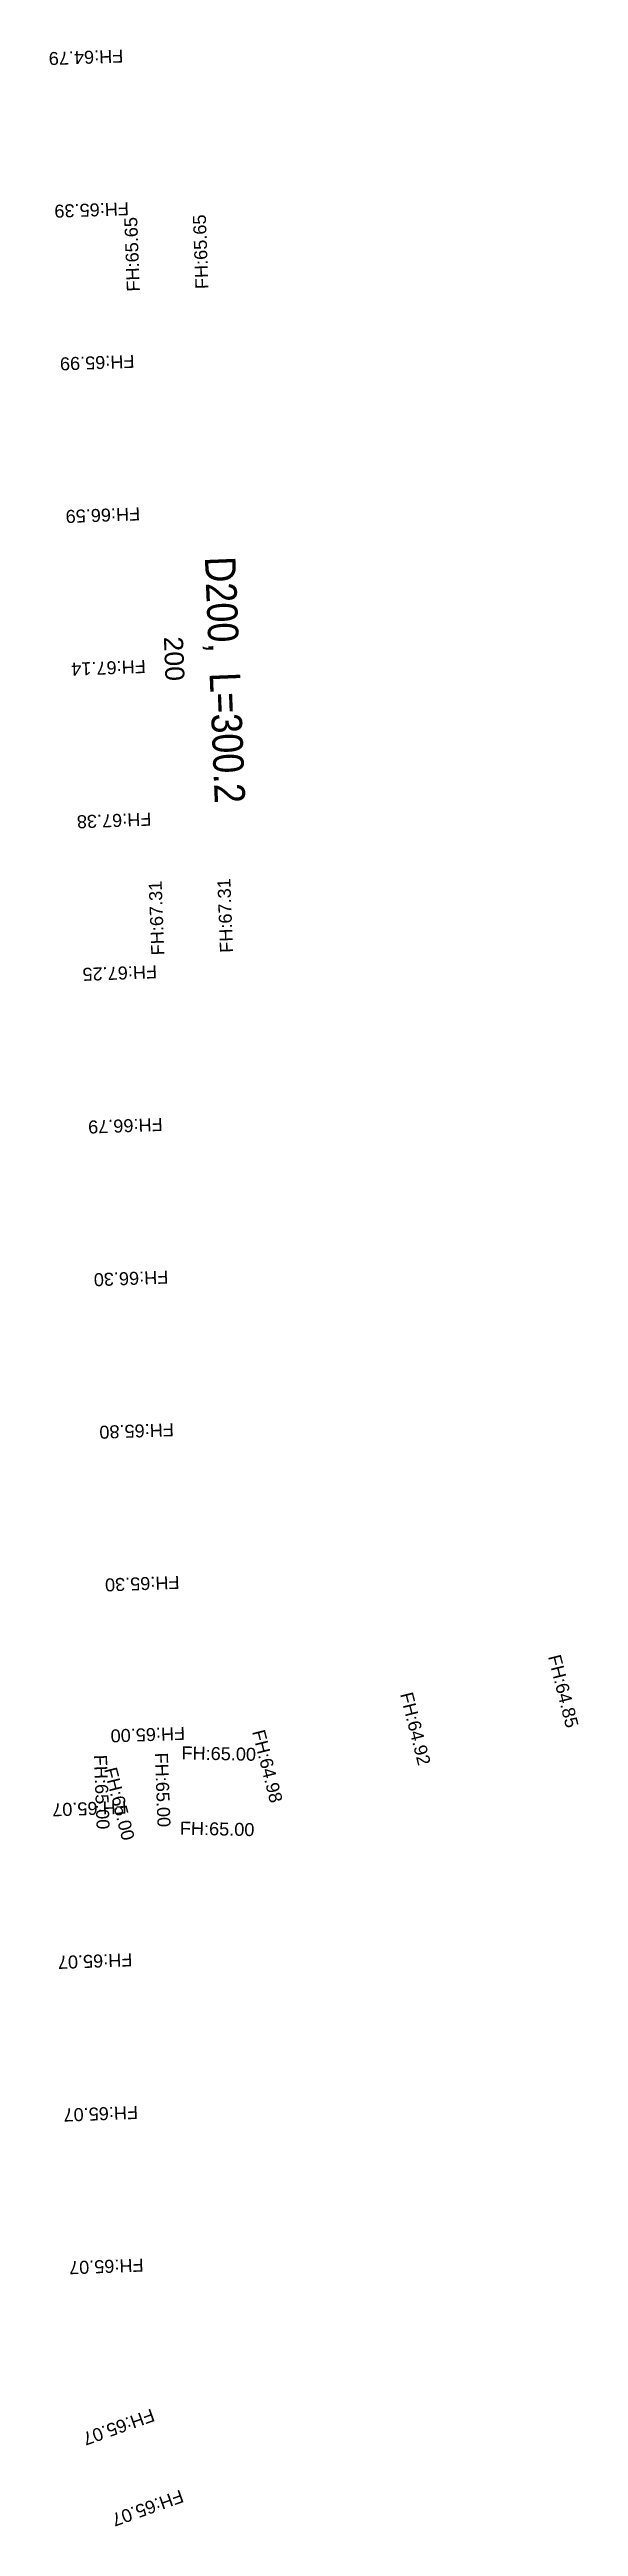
# Model space of a CAD drawing. Header units: millimetres. Extents: x 227572 to 269266, y 328772 to 443556.
# Drawn here: x 227879.1 to 227948.4, y 431261.6 to 431585.9 of the extents above; entities that cross this region are included whole.
import ezdxf
from ezdxf.enums import TextEntityAlignment as Align

# ---------------------------------------------------------------- set-up
doc = ezdxf.new("R2010")
doc.units = ezdxf.units.MM
for name, color, linetype in [('L_diameter', 3, 'Continuous'), ('S-2.생활-2.관로-2.제원', 7, 'Continuous'), ('도로체인계획고', 6, 'Continuous')]:
    doc.layers.add(name, color=color, linetype=linetype)
doc.styles.add('HY울릉도M', font='HYWULM.TTF')
doc.styles.get("Standard").update_dxf_attribs({"font": 'arial.ttf'})

msp = doc.modelspace()

# ---------------------------------------------------------------- texts
at = {"layer": 'L_diameter'}
msp.add_text('200', height=2.5, rotation=272.1124, dxfattribs=at).set_placement((227896.62, 431509.09), align=Align.TOP_LEFT)
at = {"layer": 'S-2.생활-2.관로-2.제원', "color": 7, "style": 'HY울릉도M', "width": 0.9}
msp.add_text('D200,  L=300.2', height=4, rotation=272.3283, dxfattribs=at).set_placement((227900.14, 431503.29, 59), align=Align.CENTER)
at = {"layer": '도로체인계획고'}
for s, rotation, p in [('FH:64.79', 182.1124, (227888.77, 431585.92)), ('FH:65.39', 182.1124, (227889.51, 431565.93)), ('FH:65.65', 92.1124, (227890.98, 431554.24)), ('FH:65.65', 92.1124, (227899.97, 431554.57)), ('FH:65.99', 182.1124, (227890.24, 431545.94)), ('FH:66.59', 182.1124, (227890.98, 431525.96)), ('FH:67.14', 182.1124, (227891.72, 431505.97)), ('FH:67.38', 182.1124, (227892.45, 431485.98)), ('FH:67.31', 92.1124, (227894.18, 431467.33)), ('FH:67.31', 92.1124, (227903.18, 431467.66)), ('FH:67.25', 182.1124, (227893.19, 431466)), ('FH:66.79', 182.1124, (227893.93, 431446.01)), ('FH:66.30', 182.1124, (227894.67, 431426.02)), ('FH:65.80', 182.1124, (227895.4, 431406.04)), ('FH:65.30', 182.1124, (227896.14, 431386.05)), ('FH:64.85', 284.2282, (227944.44, 431375.47)), ('FH:64.92', 284.2282, (227925.06, 431370.55)), ('FH:65.00', 182.1124, (227896.87, 431366.28)), ('FH:64.98', 284.2282, (227905.67, 431365.64)), ('FH:65.00', 272.1124, (227884.96, 431362.58)), ('FH:65.00', 272.1124, (227892.94, 431362.87)), ('FH:65.00', 358.7903, (227896.41, 431362.02)), ('FH:65.00', 284.2282, (227886.28, 431360.72)), ('FH:65.07', 182.1124, (227889.22, 431356.6)), ('FH:65.00', 358.7903, (227896.2, 431352.16)), ('FH:65.07', 182.1124, (227889.96, 431336.62)), ('FH:65.07', 182.1124, (227890.7, 431316.63)), ('FH:65.07', 182.1124, (227891.43, 431296.64)), ('FH:65.07', 199.7058, (227892.5, 431277.03)), ('FH:65.07', 199.7058, (227896.3, 431266.42))]:
    msp.add_text(s, height=1.7, rotation=rotation, dxfattribs=at).set_placement(p)

doc.saveas('drawing.dxf')
